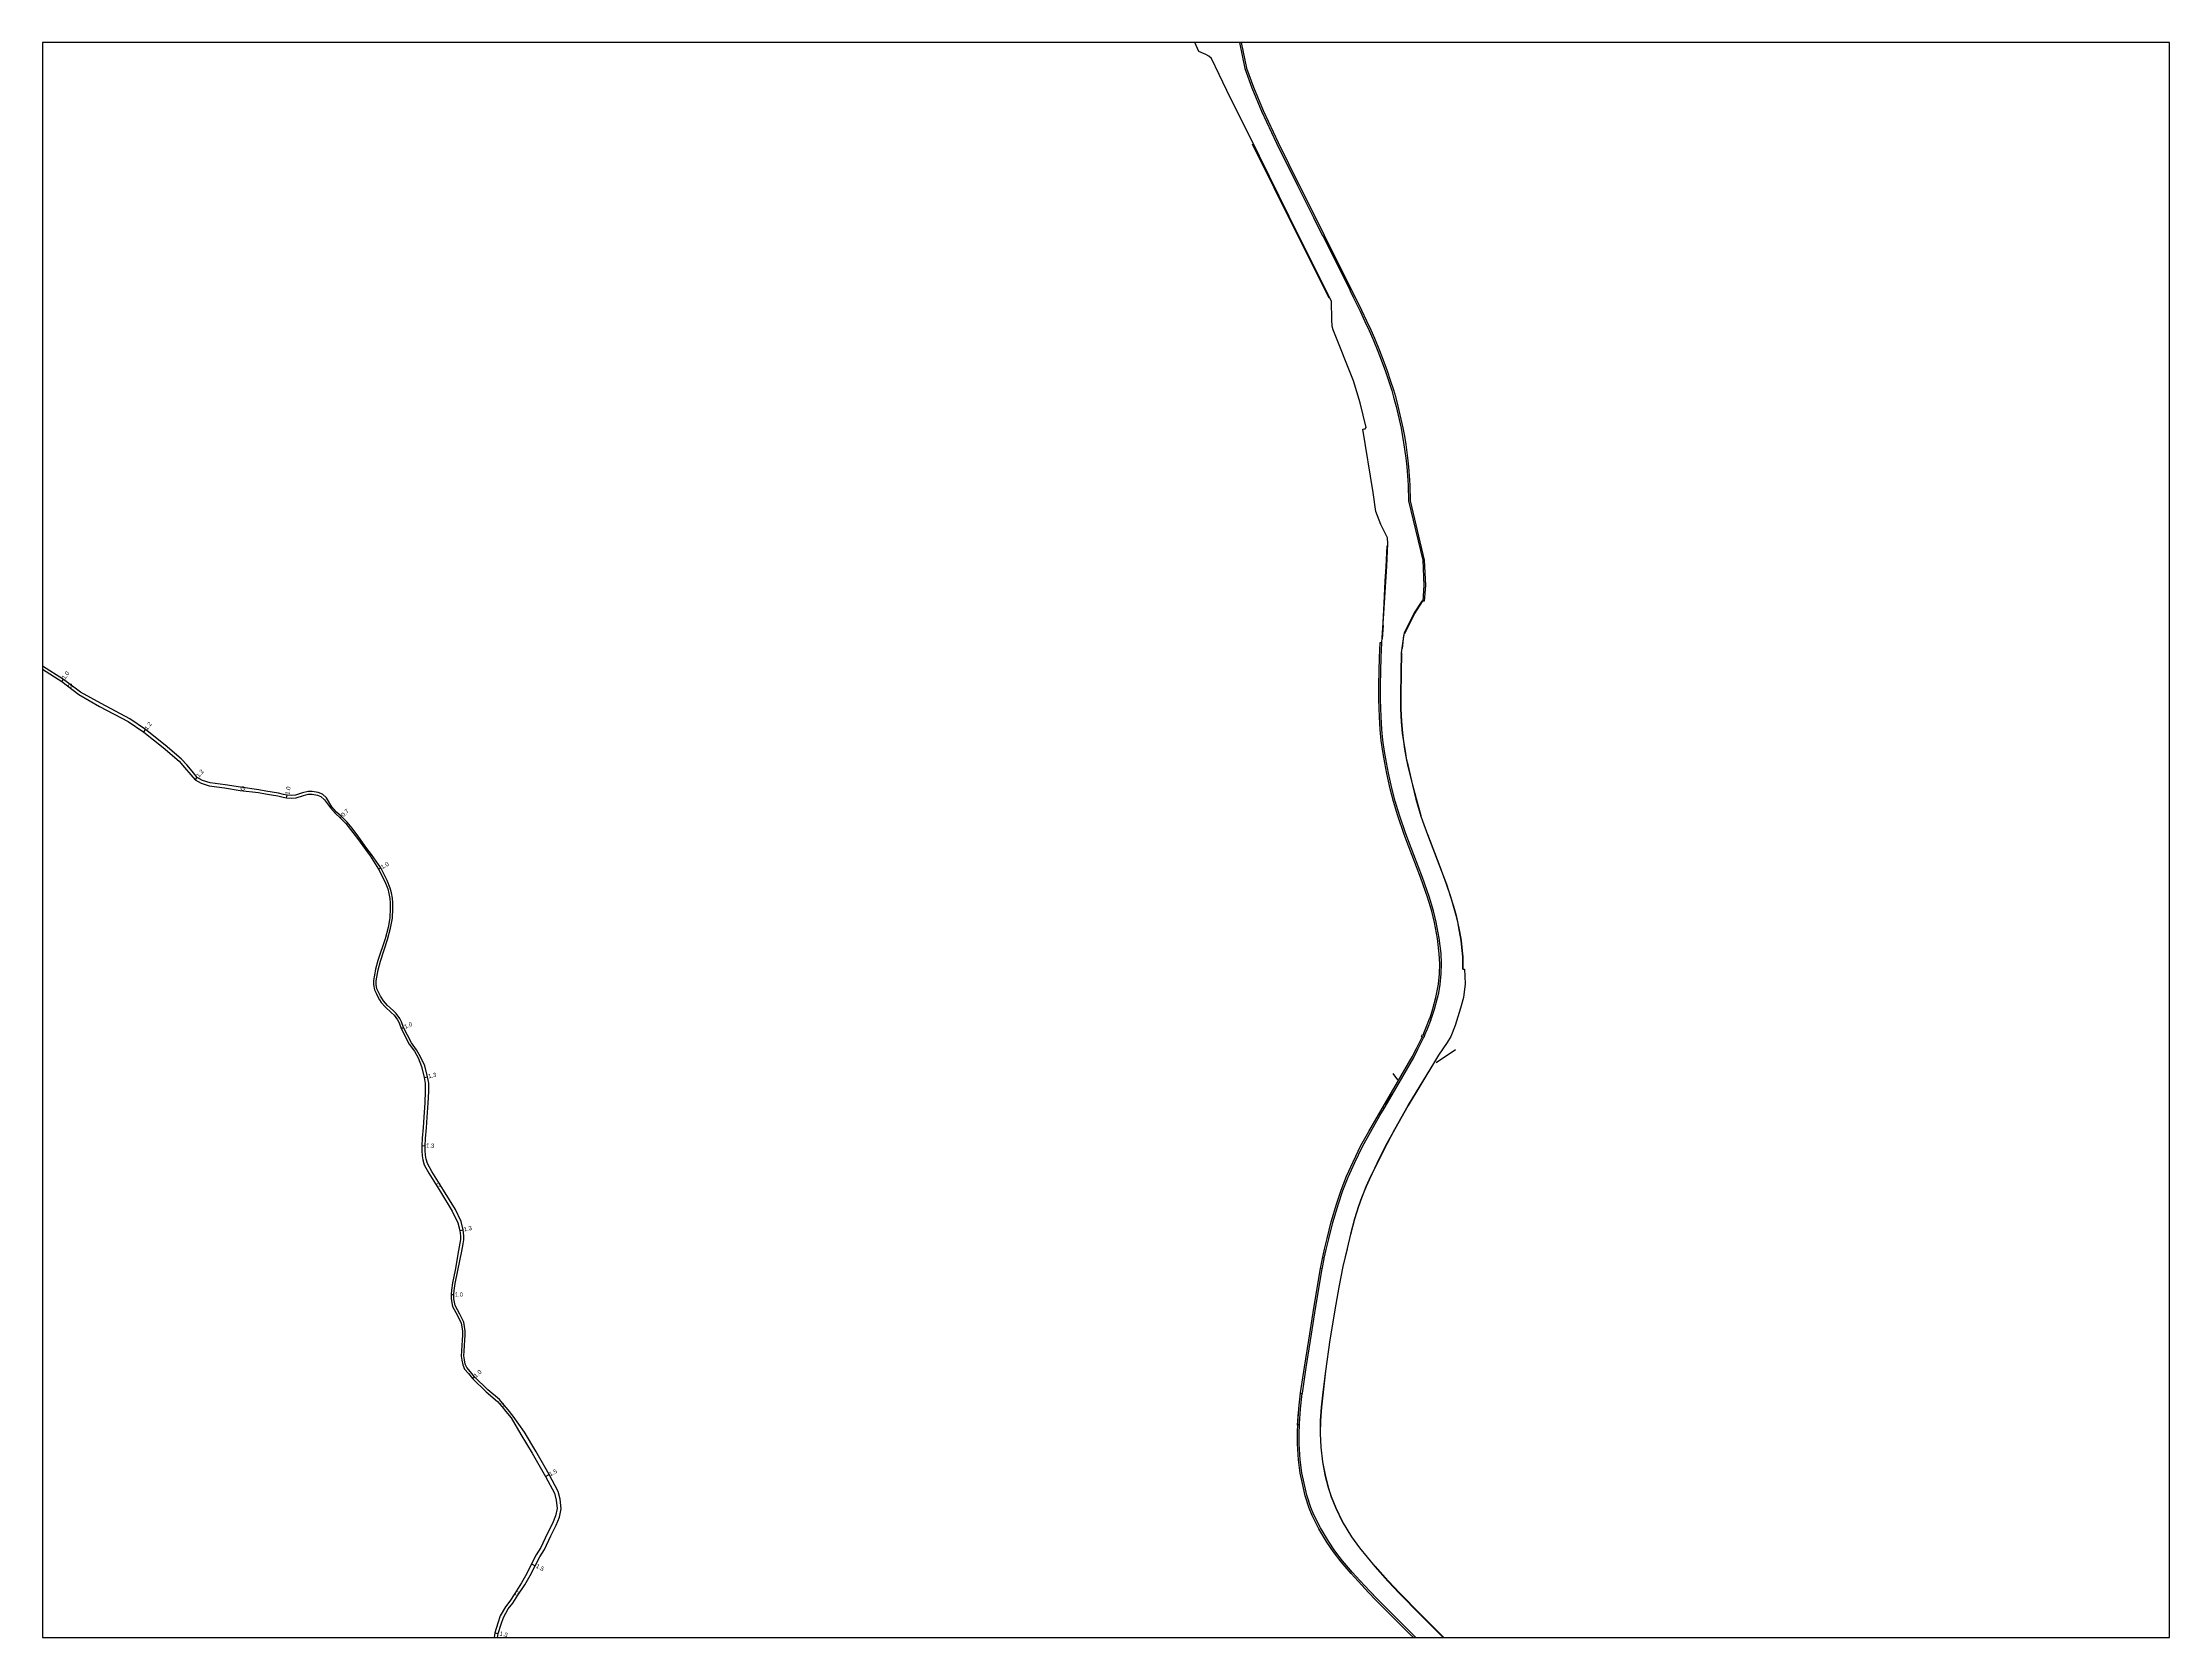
# Model space of a CAD drawing. Header units: metres. Extents: x 0 to 2400, y -93000 to -90000.
# Drawn here: x 1600 to 2400, y -91800 to -91200 of the extents above; entities that cross this region are included whole.
import ezdxf

# ---------------------------------------------------------------- set-up
doc = ezdxf.new("R2010")
doc.units = ezdxf.units.M
doc.header["$LTSCALE"] = 2.5
for name, color, linetype in [('側溝・桝', 7, 'Continuous'), ('図郭', 7, 'Continuous'), ('幅員', 7, 'Continuous'), ('歩道・分離帯・安全施設', 7, 'Continuous'), ('舗装', 7, 'Continuous'), ('道路', 7, 'Continuous')]:
    doc.layers.add(name, color=color, linetype=linetype)
doc.styles.get("Standard").update_dxf_attribs({"font": ''})
doc.styles.get('Standard').set_extended_font_data('@MS PGothic')

msp = doc.modelspace()

# ---------------------------------------------------------------- linework, layer by layer
at = {"layer": '側溝・桝'}
for points in [[(2050.18, -91200), (2052.2, -91209.8), (2054.84, -91217.02), (2058.54, -91225.86), (2064.14, -91237.91), (2072, -91253.73), (2078.09, -91265.88), (2081.47, -91272.71), (2081.6, -91272.64), (2091.76, -91292.99), (2091.84, -91293.44), (2093.12, -91296.05), (2095.55, -91301), (2097.41, -91305), (2098.96, -91308.35), (2100.33, -91311.51), (2102.24, -91316.16), (2103.5, -91319.35), (2105.11, -91323.73), (2106.29, -91327.2), (2107.48, -91330.86), (2108.19, -91333.36), (2109.11, -91336.96), (2110.96, -91345.07), (2111.56, -91348.18), (2112.07, -91351.34), (2112.79, -91356.37), (2113.11, -91359.65), (2113.49, -91364.69), (2113.6, -91366.6), (2113.77, -91372.46), (2119.11, -91394.79), (2119.56, -91404.3), (2119.11, -91410.16)], [(2121.72, -91567.24), (2122.32, -91567.48), (2122.48, -91567.07), (2123.57, -91563.7), (2124.69, -91559.37), (2125.13, -91557.5), (2125.66, -91554.36), (2126.07, -91550.33), (2126.18, -91546.54), (2126.02, -91542.75), (2125.36, -91536.91), (2124.24, -91530.94), (2123.16, -91526.62), (2121.54, -91521.29), (2119.07, -91514.16), (2115.78, -91505.63), (2112.8, -91497.7), (2110.37, -91490.72), (2108.74, -91485.34), (2107.49, -91480.56), (2106.22, -91474.86), (2105.47, -91470.88), (2104.8, -91466.66), (2104.18, -91462.5), (2103.8, -91458.4), (2103.47, -91453.65), (2103.22, -91447.12), (2103.24, -91441.6), (2103.36, -91436.5), (2103.56, -91431.38), (2103.78, -91425.82), (2103.78, -91425.7)], [(2119.83, -91573.55), (2120.96, -91571.01), (2122.32, -91567.48)], [(2104.61, -91601.01), (2110.26, -91591.41), (2115.76, -91581.82), (2117.35, -91578.72), (2119.45, -91574.41), (2119.5, -91574.31)], [(2081.49, -91657.11), (2082.12, -91657.26), (2082.87, -91654.02), (2083.77, -91650), (2085.26, -91643.84), (2087.39, -91636.82), (2089.03, -91631.91), (2091.03, -91626.78), (2093.54, -91621.32), (2096.46, -91615.26), (2099.44, -91609.95), (2103.03, -91603.69), (2104.61, -91601.01), (2104.05, -91600.68)], [(2073.17, -91708.21), (2073.82, -91708.28), (2073.85, -91708.05), (2075.25, -91698.45), (2076.9, -91688.26), (2078.55, -91677.88), (2081.18, -91661.96), (2081.29, -91661.39), (2080.65, -91661.26)], [(2081.29, -91661.39), (2082.05, -91657.56), (2082.12, -91657.26)], [(2072.74, -91720.07), (2072.76, -91719.55), (2073.18, -91713.94), (2073.82, -91708.28)], [(2116.52, -91800), (2114.92, -91798.38), (2101.99, -91785.47), (2099.2, -91782.6), (2095.44, -91778.53), (2092.75, -91775.51), (2088.98, -91771.11), (2086.11, -91767.35), (2083.66, -91763.79), (2080.66, -91758.79), (2078.12, -91753.84), (2077.02, -91751.15), (2075.58, -91746.48), (2074.49, -91741.98), (2073.66, -91738.04), (2073.04, -91733.12), (2072.66, -91727.1), (2072.63, -91723.1), (2072.74, -91720.07), (2072.09, -91720.04)]]:
    msp.add_lwpolyline(points, dxfattribs=at)
msp.add_lwpolyline([(2118.69, -91573.94), (2119.02, -91573.19), (2119.83, -91573.55), (2119.5, -91574.31)], close=True, dxfattribs=at)
at = {"layer": '図郭'}
msp.add_lwpolyline([(1600, -91800), (2400, -91800), (2400, -91200), (1600, -91200)], close=True, dxfattribs=at)
at = {"layer": '幅員'}
for points in [[(1607.3, -91440.39), (1607.87, -91439.56)], [(1638.07, -91459.43), (1638.78, -91458.47)], [(1657.4, -91477.39), (1658.19, -91476.46)], [(1691.8, -91484.18), (1691.96, -91483.19)], [(1711.96, -91491.65), (1712.44, -91491.14)], [(1726.37, -91511.02), (1727.24, -91510.53)], [(1734.83, -91570.9), (1735.75, -91570.49)], [(1743.53, -91589.31), (1744.81, -91589.04)], [(1742.61, -91614.98), (1743.91, -91615.01)], [(1756.96, -91646.84), (1758.24, -91646.59)], [(1753.7, -91671.01), (1754.7, -91671.03)], [(1761.7, -91702.64), (1762.44, -91701.96)], [(1789.21, -91739.47), (1790.53, -91738.75)], [(1783.89, -91772.35), (1785.23, -91773.03)], [(1770.16, -91798.21), (1771.42, -91798.51)]]:
    msp.add_lwpolyline(points, dxfattribs=at)
at = {"layer": '歩道・分離帯・安全施設'}
for points in [[(2054.98, -91238.1), (2063.09, -91254.51), (2071.98, -91272.42), (2078.47, -91285.31), (2083.82, -91295.99)], [(2105.64, -91389.39), (2105.2, -91397.27), (2104.86, -91402.64), (2104.51, -91410.97), (2104.13, -91418.17)], [(2112.41, -91422.26), (2116.13, -91414.74), (2119.06, -91410.25)], [(2104.2, -91419.35), (2103.92, -91424.32)], [(2111.47, -91427.9), (2111.99, -91423.12)], [(2118.6, -91490.96), (2116.77, -91484.56), (2115.45, -91479.33), (2113.61, -91471.7), (2113.2, -91469.95), (2112.48, -91465.8), (2112.05, -91462.96), (2111.64, -91459.74), (2111.25, -91455.47), (2111, -91450.61), (2110.96, -91445.53), (2111.14, -91437.27), (2111.29, -91429.65)], [(2134.24, -91548.59), (2134.23, -91544.01), (2133.89, -91540.5), (2133.57, -91537.8), (2133.02, -91534.4), (2132.3, -91530.79), (2131.69, -91528.41), (2130.74, -91524.91), (2129.66, -91521.41), (2128.11, -91516.66), (2125.65, -91510.12), (2121.01, -91497.89)], [(2090.82, -91653.67), (2092.03, -91648.34), (2093.57, -91642.49), (2095.08, -91637.8), (2096.22, -91634.64), (2097.91, -91630.38), (2099.15, -91627.58), (2102.84, -91619.89), (2105.85, -91614), (2108.69, -91608.83), (2113.71, -91599.93), (2123.64, -91583.49)], [(2124.17, -91583.76), (2131.5, -91578.77)], [(2107.94, -91587.83), (2109.64, -91590.26)], [(2107.23, -91595.38), (2104.89, -91599.4)], [(2088.97, -91756.32), (2086.59, -91751.33), (2084.85, -91747.12), (2083.73, -91743.76), (2082.59, -91739.41), (2081.59, -91733.97), (2080.95, -91728.42), (2080.69, -91723.28), (2080.73, -91718.34), (2081.11, -91713.37), (2081.73, -91707.7), (2082.69, -91699.88), (2084.34, -91688.04), (2086.53, -91674.66), (2087.66, -91668.21), (2089.22, -91660.49), (2090.79, -91653.84)], [(2072.28, -91715.29), (2071.9, -91720.19)], [(2118.26, -91791.19), (2110.47, -91783.34), (2106.13, -91778.71), (2101.21, -91773.12)], [(2127.11, -91800), (2118.43, -91791.39)]]:
    msp.add_lwpolyline(points, dxfattribs=at)
at = {"layer": '道路'}
for points in [[(2034.93, -91203.34), (2033.36, -91200)], [(2050.82, -91200), (2052.81, -91209.63)], [(2113.3, -91500.88), (2112.19, -91497.92), (2109.75, -91490.92), (2108.12, -91485.51), (2106.86, -91480.71), (2105.58, -91474.99), (2104.83, -91470.99), (2104.16, -91466.76), (2103.53, -91462.57), (2103.15, -91458.45), (2102.82, -91453.69), (2102.57, -91447.14), (2102.59, -91441.59), (2102.71, -91436.48), (2102.91, -91431.35), (2103.13, -91425.79), (2103.14, -91425.66), (2103.78, -91425.7), (2103.88, -91423.97), (2104.21, -91418.33), (2104.43, -91416.67), (2105.59, -91396.95), (2105.96, -91388.4), (2105.91, -91386.39), (2103.36, -91381.27), (2101.48, -91376.41), (2100.52, -91369.31), (2096.64, -91345.45), (2097.44, -91345.29), (2097.91, -91344.77), (2095.66, -91335.48), (2093.12, -91327.25), (2085.48, -91308.03), (2085.06, -91306.71), (2084.9, -91304.33), (2084.79, -91297.24), (2072.56, -91272.79), (2054.06, -91235.33), (2046.89, -91220.93), (2042.52, -91212), (2039.62, -91205.95), (2038.71, -91205.12), (2037.59, -91204.49), (2034.93, -91203.34)], [(2052.81, -91209.63), (2055.42, -91216.79), (2059.11, -91225.61), (2064.7, -91237.64), (2072.56, -91253.46), (2078.65, -91265.61)], [(2078.65, -91265.61), (2082.04, -91272.43), (2092.27, -91292.9), (2093.7, -91295.77)], [(2093.7, -91295.77), (2096.15, -91300.71), (2098.02, -91304.72), (2099.57, -91308.07), (2100.94, -91311.25), (2102.86, -91315.91), (2104.12, -91319.11), (2105.74, -91323.5), (2106.93, -91326.99), (2108.12, -91330.66), (2108.84, -91333.18), (2109.76, -91336.8), (2111.61, -91344.93), (2112.22, -91348.06), (2112.73, -91351.24), (2113.46, -91356.29), (2113.78, -91359.59), (2114.16, -91364.65), (2114.27, -91366.58), (2114.39, -91372.38), (2119.7, -91394.71), (2120.15, -91404.31), (2119.69, -91410.2)], [(2119.69, -91410.2), (2118.78, -91410.13), (2115.87, -91414.6), (2112.15, -91422.13), (2111.89, -91423.41), (2111.08, -91429.65), (2110.93, -91437.26), (2110.75, -91445.53), (2110.79, -91450.61), (2111.04, -91455.49), (2111.43, -91459.76), (2111.84, -91462.99), (2112.28, -91465.83), (2112.99, -91470), (2113.4, -91471.75), (2115.25, -91479.38), (2116.57, -91484.62), (2118.39, -91491.02), (2118.99, -91492.76), (2120.97, -91497.91), (2125.61, -91510.14), (2128.08, -91516.67), (2129.63, -91521.42), (2130.7, -91524.92), (2131.66, -91528.42), (2132.27, -91530.8), (2132.99, -91534.41), (2133.53, -91537.8), (2133.85, -91540.5), (2134.2, -91544.01), (2134.2, -91548.59), (2134.86, -91548.57), (2135.04, -91554.16), (2134.41, -91559.26), (2133.32, -91563.28), (2131.27, -91569.83), (2129.65, -91573.88), (2128.33, -91576.12), (2125.06, -91580.92), (2123.54, -91583.43), (2113.61, -91599.87), (2108.59, -91608.77), (2105.75, -91613.95), (2102.74, -91619.84), (2099.05, -91627.53), (2097.8, -91630.34), (2096.11, -91634.6), (2094.97, -91637.77), (2093.46, -91642.46), (2091.92, -91648.31), (2090.71, -91653.72), (2089.13, -91660.47), (2087.56, -91668.19), (2086.44, -91674.64), (2084.24, -91688.02), (2082.59, -91699.86), (2081.64, -91707.69), (2081.01, -91713.36), (2080.63, -91718.34), (2080.59, -91723.28), (2080.85, -91728.43), (2081.49, -91733.99), (2082.5, -91739.43), (2083.64, -91743.79), (2084.75, -91747.15), (2086.5, -91751.37), (2088.88, -91756.36), (2092.32, -91762.15), (2095.33, -91766.27), (2101.08, -91773.24), (2106, -91778.83), (2110.34, -91783.46), (2118.23, -91791.41), (2126.8, -91800)], [(1621.99, -91448.71), (1614.25, -91444.38), (1607.87, -91439.56), (1600, -91434.59)], [(1600, -91435.77), (1607.3, -91440.39), (1613.69, -91445.21), (1621.44, -91449.77)], [(1621.44, -91449.77), (1632.26, -91455.4), (1638.07, -91459.43), (1645.33, -91465.22)], [(1646.08, -91464.28), (1638.78, -91458.47), (1632.88, -91454.37), (1621.99, -91448.71)], [(1645.33, -91465.22), (1651.36, -91470.36), (1653.45, -91472.67), (1655.83, -91475.51), (1657.4, -91477.39), (1659.66, -91478.68), (1662.72, -91479.66), (1668.46, -91480.43), (1674.33, -91481.32)], [(1674.52, -91480.13), (1668.63, -91479.24), (1662.99, -91478.49), (1660.14, -91477.57), (1658.19, -91476.46), (1656.75, -91474.74), (1654.36, -91471.88), (1652.2, -91469.51), (1646.08, -91464.28)], [(1674.33, -91481.32), (1681.18, -91482.17), (1683.89, -91482.59), (1686.15, -91483), (1688.5, -91483.4), (1690.46, -91483.83), (1691.8, -91484.18), (1693.65, -91484.3), (1695.34, -91484.16), (1698.12, -91483.2), (1699.97, -91482.75), (1701.38, -91482.77), (1703.36, -91483.1), (1704.72, -91483.61), (1706.08, -91484.85)], [(1706.76, -91484.12), (1705.26, -91482.74), (1703.62, -91482.13), (1701.47, -91481.77), (1699.86, -91481.75), (1697.83, -91482.24), (1695.13, -91483.18), (1693.64, -91483.29), (1691.96, -91483.19), (1690.69, -91482.86), (1688.69, -91482.41), (1686.33, -91482.02), (1684.05, -91481.61), (1681.32, -91481.18), (1674.52, -91480.13)], [(1706.08, -91484.85), (1708.3, -91487.91), (1710.13, -91490.03), (1711.96, -91491.65), (1714.09, -91493.82), (1715.87, -91496.03), (1718.45, -91499.39), (1721.45, -91503.59), (1723.22, -91505.9)], [(1723.77, -91505.48), (1722.02, -91503.17), (1719.02, -91498.97), (1716.42, -91495.6), (1714.61, -91493.35), (1712.44, -91491.14), (1710.63, -91489.54), (1708.86, -91487.48), (1706.76, -91484.12)], [(2121.72, -91567.24), (2121.87, -91566.86), (2122.95, -91563.52), (2124.06, -91559.21), (2124.49, -91557.37), (2125.02, -91554.27), (2125.42, -91550.29), (2125.53, -91546.55), (2125.37, -91542.8), (2124.71, -91537), (2123.61, -91531.08), (2122.54, -91526.79), (2120.92, -91521.49), (2118.46, -91514.39), (2115.17, -91505.86), (2113.3, -91500.88)], [(1723.22, -91505.9), (1726.37, -91511.02), (1728.75, -91515.66), (1729.82, -91518.41), (1730.31, -91520.14), (1730.67, -91522.05), (1730.77, -91523.73), (1730.8, -91525.8), (1730.61, -91529.25), (1729.95, -91532.89), (1728.85, -91537.12), (1726.16, -91545.34), (1725.29, -91548.57), (1725.02, -91550.08), (1724.46, -91552.83), (1724.43, -91554.4), (1724.82, -91556.37), (1725.45, -91557.66), (1726.21, -91559.21), (1726.71, -91560.08), (1727.39, -91561.15), (1729, -91562.92), (1731.16, -91564.91), (1732.31, -91565.92), (1733.51, -91567.7), (1734.08, -91568.76), (1734.83, -91570.9), (1737.94, -91576.8), (1739.87, -91579.45), (1741.27, -91581.97), (1742.57, -91585.26), (1743.53, -91589.31), (1743.96, -91591.62), (1743.97, -91594.54), (1743.79, -91598.92), (1743.38, -91604.23), (1743.14, -91608.14), (1742.78, -91612.18), (1742.61, -91614.98), (1742.64, -91616.82), (1742.76, -91618.77), (1743.08, -91620.38), (1743.59, -91622.26), (1745.34, -91625.32), (1749.73, -91632.35), (1754.13, -91639.67), (1756.2, -91644), (1756.96, -91646.84), (1757.21, -91648.91), (1757.17, -91650.32), (1756.93, -91651.7), (1756.41, -91654.48), (1755.21, -91661.77), (1754.17, -91666.61), (1753.82, -91669.32), (1753.7, -91671.01), (1753.74, -91672.66), (1754.22, -91675.44), (1756.07, -91678.86), (1757.45, -91681.73), (1757.77, -91683.2), (1757.91, -91684.76), (1757.92, -91686.27), (1757.88, -91688.14), (1757.75, -91690.11), (1757.57, -91692.22), (1757.5, -91694.12), (1757.71, -91695.73), (1758.06, -91697.44), (1758.74, -91699.01), (1760.17, -91700.74), (1761.7, -91702.64), (1766.84, -91707.56), (1771.13, -91711.24), (1772.86, -91713.25), (1774.32, -91714.97), (1776.25, -91717.36), (1779.95, -91723.63), (1784.2, -91730.71), (1789.21, -91739.47), (1792.51, -91745.67), (1793.23, -91748.31), (1793.61, -91751.53), (1792.98, -91754.29), (1791.84, -91757.18), (1789.82, -91761.07), (1787.46, -91766.14), (1785.7, -91768.95), (1783.89, -91772.35), (1782.11, -91775.93), (1780.15, -91779.42)], [(1781.46, -91780.16), (1783.44, -91776.64), (1785.23, -91773.03), (1787, -91769.7), (1788.79, -91766.86), (1791.17, -91761.74), (1793.21, -91757.8), (1794.41, -91754.73), (1795.13, -91751.62), (1794.71, -91748.02), (1793.91, -91745.11), (1790.53, -91738.75), (1785.49, -91729.96), (1781.22, -91722.83), (1777.03, -91716.73), (1775.09, -91714.34), (1773.62, -91712.6), (1771.84, -91710.53), (1767.51, -91706.82), (1762.44, -91701.96), (1760.94, -91700.11), (1759.6, -91698.48), (1759.02, -91697.14), (1758.7, -91695.56), (1758.5, -91694.08), (1758.57, -91692.28), (1758.75, -91690.18), (1758.88, -91688.18), (1758.92, -91686.28), (1758.91, -91684.71), (1758.76, -91683.05), (1758.4, -91681.41), (1756.96, -91678.41), (1755.18, -91675.11), (1754.74, -91672.56), (1754.7, -91671.03), (1754.81, -91669.42), (1755.15, -91666.78), (1756.19, -91661.98), (1757.69, -91654.72), (1758.21, -91651.93), (1758.47, -91650.45), (1758.51, -91648.85), (1758.24, -91646.59), (1757.42, -91643.55), (1755.28, -91639.05), (1750.84, -91631.67), (1746.46, -91624.65), (1744.8, -91621.75), (1744.34, -91620.08), (1744.05, -91618.6), (1743.94, -91616.77), (1743.91, -91615.01), (1744.08, -91612.28), (1744.44, -91608.23), (1744.68, -91604.32), (1745.09, -91598.99), (1745.28, -91594.57), (1745.26, -91591.5), (1744.81, -91589.04), (1743.84, -91584.96), (1742.17, -91581.53), (1740.72, -91578.91), (1738.79, -91576.27), (1735.75, -91570.49), (1734.99, -91568.36), (1734.36, -91567.18), (1733.06, -91565.25), (1731.83, -91564.17), (1729.71, -91562.22), (1728.19, -91560.54), (1727.57, -91559.56), (1727.1, -91558.74), (1726.35, -91557.21), (1725.77, -91556.04), (1725.43, -91554.31), (1725.46, -91552.94), (1726, -91550.27), (1726.27, -91548.79), (1727.12, -91545.63), (1729.81, -91537.4), (1730.92, -91533.11), (1731.61, -91529.37), (1731.8, -91525.82), (1731.77, -91523.7), (1731.67, -91521.93), (1731.29, -91519.91), (1730.77, -91518.1), (1729.66, -91515.25), (1727.24, -91510.53), (1723.77, -91505.48)], [(2118.9, -91574.04), (2118.69, -91573.94), (2119.02, -91573.19), (2119.24, -91573.29), (2120.36, -91570.76), (2121.72, -91567.24)], [(2115.61, -91800), (2114.46, -91798.84), (2101.53, -91785.93), (2098.73, -91783.04), (2094.96, -91778.97), (2092.26, -91775.94), (2088.47, -91771.52), (2085.59, -91767.73), (2083.11, -91764.14), (2080.09, -91759.11), (2077.53, -91754.11), (2076.41, -91751.37), (2074.96, -91746.66), (2073.85, -91742.13), (2073.02, -91738.15), (2072.4, -91733.18), (2072.01, -91727.13), (2071.98, -91723.09), (2072.11, -91719.52), (2072.53, -91713.88), (2073.2, -91707.97), (2074.61, -91698.36), (2076.26, -91688.16), (2077.91, -91677.78), (2080.54, -91661.84), (2081.42, -91657.42), (2082.23, -91653.88), (2083.14, -91649.85), (2084.63, -91643.67), (2086.77, -91636.62), (2088.42, -91631.69), (2090.43, -91626.52), (2092.95, -91621.04), (2095.89, -91614.96), (2098.87, -91609.63), (2102.47, -91603.37), (2109.7, -91591.08), (2115.19, -91581.51), (2116.77, -91578.43), (2118.86, -91574.13), (2118.9, -91574.04)], [(1780.15, -91779.42), (1777.69, -91783.42), (1775.77, -91786.33), (1774.08, -91788.52), (1772.19, -91791.89), (1771.23, -91794.59), (1770.16, -91798.21), (1769.82, -91800)], [(1771.14, -91800), (1771.42, -91798.51), (1772.47, -91795), (1773.38, -91792.43), (1775.17, -91789.24), (1776.83, -91787.08), (1778.77, -91784.14), (1781.46, -91780.16)]]:
    msp.add_lwpolyline(points, dxfattribs=at)

# ---------------------------------------------------------------- texts
at = {"layer": '幅員'}
for s, rotation, p in [('1.0', 55.34106, (1608.49, -91439.74)), ('1.2', 53.35902, (1639.43, -91458.81)), ('1.2', 50.05608, (1658.87, -91476.62)), ('1.0', 80.89396, (1692.84, -91483.06)), ('0.7', 46.44802, (1713.29, -91491.44)), ('1.0', 29.56035, (1727.78, -91511.02)), ('1.0', 23.64902, (1736.46, -91571.07)), ('1.3', 11.88866, (1745.23, -91589.68)), ('1.3', 358.67904, (1744.27, -91615.74)), ('1.3', 10.92205, (1758.57, -91647.26)), ('1.0', 358.79817, (1755.05, -91671.78)), ('1.0', 42.61574, (1763.07, -91702.4)), ('1.5', 28.90619, (1791.05, -91739.4)), ('1.5', 332.80329, (1785.39, -91773.68)), ('1.3', 346.34836, (1771.77, -91799.19))]:
    msp.add_text(s, height=1.6, rotation=rotation, dxfattribs=at).set_placement(p)
at = {"layer": '舗装'}
for p in [(1609.6, -91442.76), (1674.42, -91481.37), (1748.1, -91630.56), (1772, -91713.21), (1777.57, -91784.19)]:
    msp.add_text('G', height=1.6, dxfattribs=at).set_placement(p)

doc.saveas('drawing.dxf')
